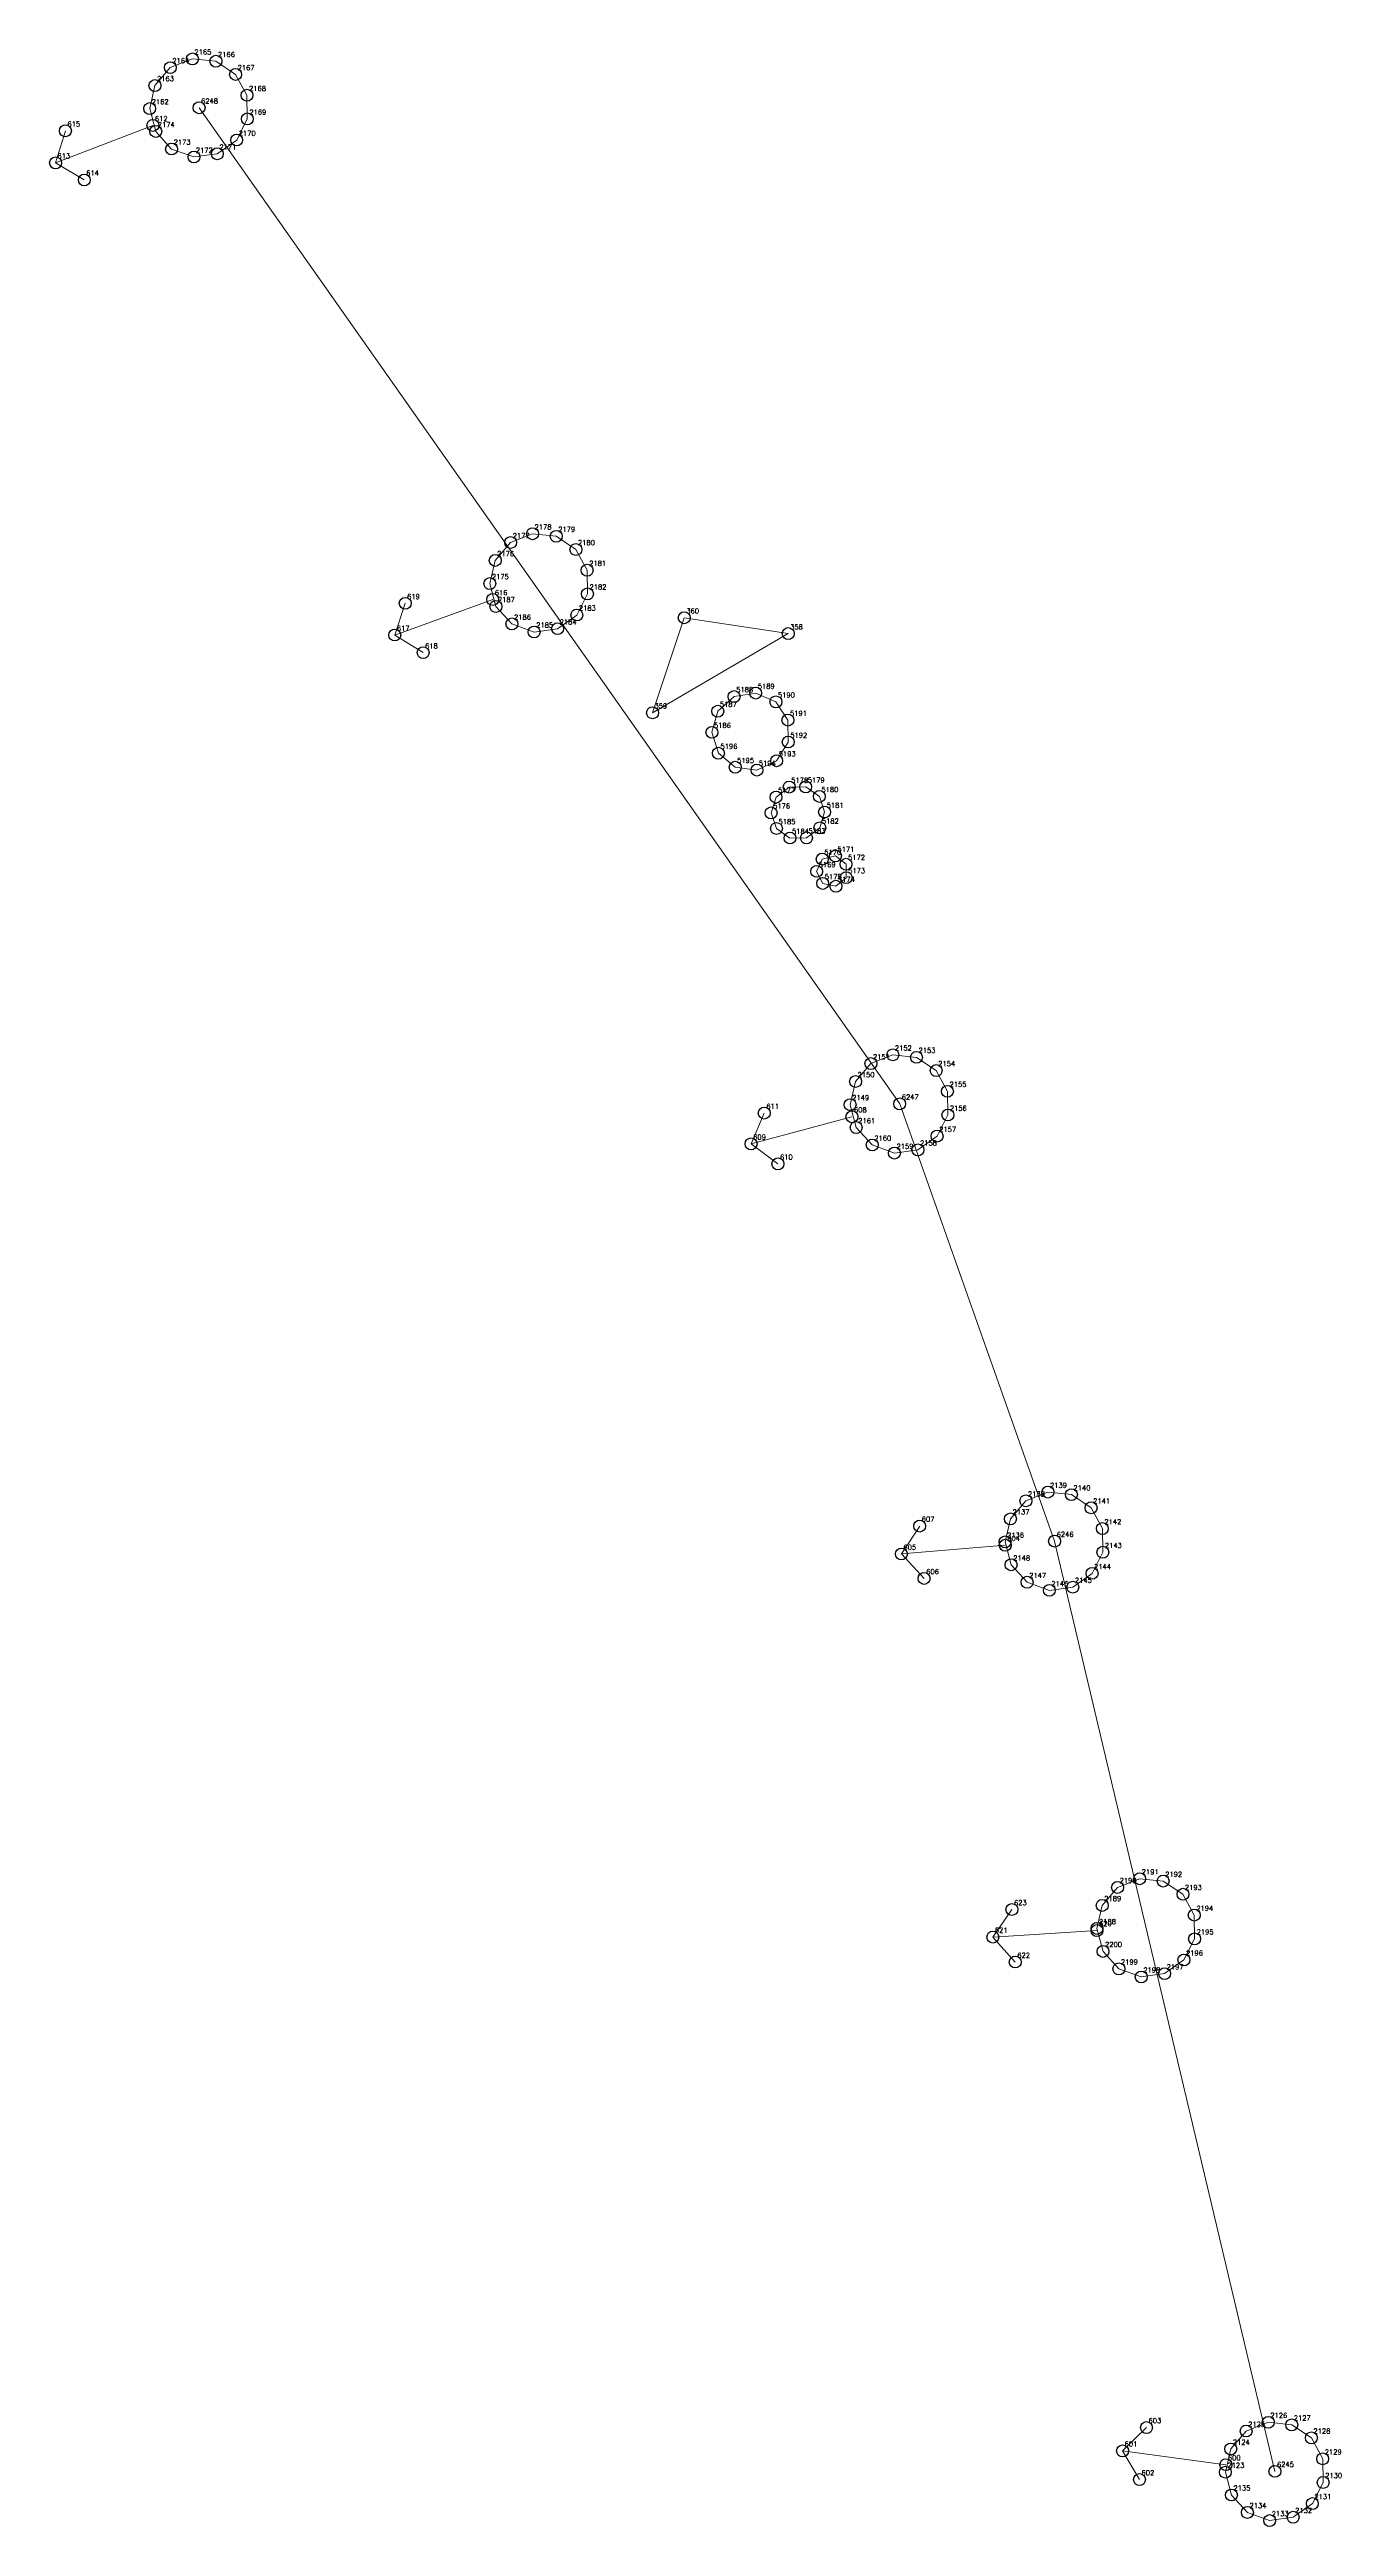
# Model space of a CAD drawing. Extents: x 1391501 to 1398271, y 354915 to 360782.
# Drawn here: x 1393156 to 1393237.4, y 358112.1 to 358268.2 of the extents above; entities that cross this region are included whole.
import ezdxf

# ---------------------------------------------------------------- set-up
doc = ezdxf.new("R2010")
doc.units = 0
doc.header["$PDMODE"] = 33
doc.header["$PDSIZE"] = 0.75
doc.layers.add('12 - ценные элементы визуального восприятия территории', color=7, linetype='Continuous')
doc.styles.get("Standard").update_dxf_attribs({"font": 'simplex.shx'})

msp = doc.modelspace()

# ---------------------------------------------------------------- linework, layer by layer
for p in [(1393164.97, 358267.59), (1393166.45, 358267.44), (1393162.61, 358265.91), (1393163.58, 358267.04), (1393167.69, 358266.61), (1393162.28, 358264.46), (1393168.41, 358265.3), (1393162.66, 358263.02), (1393167.76, 358262.48), (1393168.43, 358263.81), (1393163.66, 358261.91), (1393165.07, 358261.41), (1393166.54, 358261.61), (1393186.4, 358237.67), (1393187.89, 358237.51), (1393184.05, 358235.99), (1393185.02, 358237.12), (1393189.13, 358236.68), (1393183.71, 358234.53), (1393189.84, 358235.37), (1393184.09, 358233.09), (1393189.86, 358233.88), (1393185.1, 358231.99), (1393186.5, 358231.48), (1393187.98, 358231.69), (1393189.19, 358232.55), (1393199.1, 358227.41), (1393200.46, 358227.63), (1393201.73, 358227.08), (1393197.7, 358225.16), (1393198.07, 358226.49), (1393202.49, 358225.93), (1393198.11, 358223.84), (1393202.51, 358224.55), (1393199.17, 358222.96), (1393200.54, 358222.78), (1393201.78, 358223.37), (1393201.74, 358221.08), (1393202.57, 358221.71), (1393203.61, 358221.72), (1393204.47, 358221.12), (1393201.43, 358220.08), (1393201.77, 358219.1), (1393204.5, 358219.14), (1393204.8, 358220.14), (1393202.62, 358218.5), (1393203.66, 358218.51), (1393204.65, 358217.17), (1393205.48, 358217.37), (1393204.3, 358216.4), (1393204.68, 358215.64), (1393206.15, 358216.85), (1393206.16, 358216), (1393205.51, 358215.46), (1393209.1, 358204.84), (1393210.59, 358204.68), (1393206.75, 358203.16), (1393207.72, 358204.29), (1393211.83, 358203.85), (1393206.41, 358201.7), (1393212.54, 358202.54), (1393206.79, 358200.26), (1393212.57, 358201.05), (1393207.8, 358199.16), (1393209.2, 358198.65), (1393210.68, 358198.85), (1393211.89, 358199.72), (1393217.48, 358176.74), (1393218.87, 358177.29), (1393220.35, 358177.13), (1393216.51, 358175.6), (1393221.59, 358176.3), (1393216.17, 358174.15), (1393222.3, 358174.99), (1393222.33, 358173.5), (1393216.55, 358172.71), (1393221.65, 358172.17), (1393217.56, 358171.61), (1393218.96, 358171.1), (1393220.44, 358171.3), (1393223.26, 358152.38), (1393224.65, 358152.93), (1393226.13, 358152.78), (1393227.38, 358151.95), (1393222.29, 358151.25), (1393228.09, 358150.64), (1393221.96, 358149.8), (1393228.11, 358149.14), (1393222.34, 358148.35), (1393223.34, 358147.25), (1393226.22, 358146.95), (1393227.44, 358147.81), (1393224.75, 358146.74), (1393231.36, 358118.13), (1393232.75, 358118.68), (1393234.23, 358118.52), (1393235.47, 358117.7), (1393230.39, 358117), (1393236.18, 358116.38), (1393230.05, 358115.54), (1393236.21, 358114.89), (1393230.43, 358114.1), (1393231.44, 358113), (1393234.32, 358112.7), (1393235.53, 358113.56), (1393232.84, 358112.49)]:
    msp.add_point(p)
at = {"layer": '12 - ценные элементы визуального восприятия территории', "color": 7, "lineweight": 20}
for points in [[(1393162.28, 358264.46), (1393162.61, 358265.91), (1393163.58, 358267.04), (1393164.97, 358267.59), (1393166.45, 358267.44), (1393167.69, 358266.61), (1393168.41, 358265.3), (1393168.43, 358263.81), (1393167.76, 358262.48), (1393166.54, 358261.61), (1393165.07, 358261.41), (1393163.66, 358261.91), (1393162.66, 358263.02), (1393162.28, 358264.46)], [(1393162.28, 358264.46), (1393162.61, 358265.91), (1393163.58, 358267.04), (1393164.97, 358267.59), (1393166.45, 358267.44), (1393167.69, 358266.61), (1393168.41, 358265.3), (1393168.43, 358263.81), (1393167.76, 358262.48), (1393166.54, 358261.61), (1393165.07, 358261.41), (1393163.66, 358261.91), (1393162.66, 358263.02), (1393162.28, 358264.46)], [(1393183.71, 358234.53), (1393184.05, 358235.99), (1393185.02, 358237.12), (1393186.4, 358237.67), (1393187.89, 358237.51), (1393189.13, 358236.68), (1393189.84, 358235.37), (1393189.86, 358233.88), (1393189.19, 358232.55), (1393187.98, 358231.69), (1393186.5, 358231.48), (1393185.1, 358231.99), (1393184.09, 358233.09), (1393183.71, 358234.53)], [(1393183.71, 358234.53), (1393184.05, 358235.99), (1393185.02, 358237.12), (1393186.4, 358237.67), (1393187.89, 358237.51), (1393189.13, 358236.68), (1393189.84, 358235.37), (1393189.86, 358233.88), (1393189.19, 358232.55), (1393187.98, 358231.69), (1393186.5, 358231.48), (1393185.1, 358231.99), (1393184.09, 358233.09), (1393183.71, 358234.53)], [(1393197.7, 358225.16), (1393198.07, 358226.49), (1393199.1, 358227.41), (1393200.46, 358227.63), (1393201.73, 358227.08), (1393202.49, 358225.93), (1393202.51, 358224.55), (1393201.78, 358223.37), (1393200.54, 358222.78), (1393199.17, 358222.96), (1393198.11, 358223.84), (1393197.7, 358225.16)], [(1393201.43, 358220.08), (1393201.74, 358221.08), (1393202.57, 358221.71), (1393203.61, 358221.72), (1393204.47, 358221.12), (1393204.8, 358220.14), (1393204.5, 358219.14), (1393203.66, 358218.51), (1393202.62, 358218.5), (1393201.77, 358219.1), (1393201.43, 358220.08)], [(1393204.3, 358216.4), (1393204.65, 358217.17), (1393205.48, 358217.37), (1393206.15, 358216.85), (1393206.16, 358216), (1393205.51, 358215.46), (1393204.68, 358215.64), (1393204.3, 358216.4)], [(1393206.41, 358201.7), (1393206.75, 358203.16), (1393207.72, 358204.29), (1393209.1, 358204.84), (1393210.59, 358204.68), (1393211.83, 358203.85), (1393212.54, 358202.54), (1393212.57, 358201.05), (1393211.89, 358199.72), (1393210.68, 358198.85), (1393209.2, 358198.65), (1393207.8, 358199.16), (1393206.79, 358200.26), (1393206.41, 358201.7)], [(1393206.41, 358201.7), (1393206.75, 358203.16), (1393207.72, 358204.29), (1393209.1, 358204.84), (1393210.59, 358204.68), (1393211.83, 358203.85), (1393212.54, 358202.54), (1393212.57, 358201.05), (1393211.89, 358199.72), (1393210.68, 358198.85), (1393209.2, 358198.65), (1393207.8, 358199.16), (1393206.79, 358200.26), (1393206.41, 358201.7)], [(1393216.17, 358174.15), (1393216.51, 358175.6), (1393217.48, 358176.74), (1393218.87, 358177.29), (1393220.35, 358177.13), (1393221.59, 358176.3), (1393222.3, 358174.99), (1393222.33, 358173.5), (1393221.65, 358172.17), (1393220.44, 358171.3), (1393218.96, 358171.1), (1393217.56, 358171.61), (1393216.55, 358172.71), (1393216.17, 358174.15)], [(1393216.17, 358174.15), (1393216.51, 358175.6), (1393217.48, 358176.74), (1393218.87, 358177.29), (1393220.35, 358177.13), (1393221.59, 358176.3), (1393222.3, 358174.99), (1393222.33, 358173.5), (1393221.65, 358172.17), (1393220.44, 358171.3), (1393218.96, 358171.1), (1393217.56, 358171.61), (1393216.55, 358172.71), (1393216.17, 358174.15)], [(1393221.96, 358149.8), (1393222.29, 358151.25), (1393223.26, 358152.38), (1393224.65, 358152.93), (1393226.13, 358152.78), (1393227.38, 358151.95), (1393228.09, 358150.64), (1393228.11, 358149.14), (1393227.44, 358147.81), (1393226.22, 358146.95), (1393224.75, 358146.74), (1393223.34, 358147.25), (1393222.34, 358148.35), (1393221.96, 358149.8)], [(1393221.96, 358149.8), (1393222.29, 358151.25), (1393223.26, 358152.38), (1393224.65, 358152.93), (1393226.13, 358152.78), (1393227.38, 358151.95), (1393228.09, 358150.64), (1393228.11, 358149.14), (1393227.44, 358147.81), (1393226.22, 358146.95), (1393224.75, 358146.74), (1393223.34, 358147.25), (1393222.34, 358148.35), (1393221.96, 358149.8)], [(1393230.05, 358115.54), (1393230.39, 358117), (1393231.36, 358118.13), (1393232.75, 358118.68), (1393234.23, 358118.52), (1393235.47, 358117.7), (1393236.18, 358116.38), (1393236.21, 358114.89), (1393235.53, 358113.56), (1393234.32, 358112.7), (1393232.84, 358112.49), (1393231.44, 358113), (1393230.43, 358114.1), (1393230.05, 358115.54)], [(1393230.05, 358115.54), (1393230.39, 358117), (1393231.36, 358118.13), (1393232.75, 358118.68), (1393234.23, 358118.52), (1393235.47, 358117.7), (1393236.18, 358116.38), (1393236.21, 358114.89), (1393235.53, 358113.56), (1393234.32, 358112.7), (1393232.84, 358112.49), (1393231.44, 358113), (1393230.43, 358114.1), (1393230.05, 358115.54)]]:
    msp.add_lwpolyline(points, close=True, dxfattribs=at)
for points in [[(1393233.17, 358115.59), (1393219.29, 358174.2), (1393209.53, 358201.75), (1393165.39, 358264.51)], [(1393233.17, 358115.59), (1393219.29, 358174.2), (1393209.53, 358201.75), (1393165.39, 358264.51)], [(1393162.48, 358263.4), (1393156.35, 358261.04)], [(1393162.48, 358263.4), (1393156.35, 358261.04)], [(1393156.35, 358261.04), (1393156.97, 358263.06)], [(1393156.35, 358261.04), (1393156.97, 358263.06)], [(1393156.35, 358261.04), (1393158.16, 358259.96)], [(1393156.35, 358261.04), (1393158.16, 358259.96)], [(1393183.89, 358233.53), (1393177.72, 358231.29)], [(1393183.89, 358233.53), (1393177.72, 358231.29)], [(1393177.72, 358231.29), (1393178.38, 358233.29)], [(1393177.72, 358231.29), (1393178.38, 358233.29)], [(1393195.96, 358232.38), (1393193.96, 358226.39)], [(1393195.96, 358232.38), (1393202.51, 358231.38)], [(1393177.72, 358231.29), (1393179.51, 358230.18)], [(1393177.72, 358231.29), (1393179.51, 358230.18)], [(1393202.51, 358231.38), (1393193.96, 358226.39)], [(1393200.17, 358199.23), (1393201, 358201.17)], [(1393200.17, 358199.23), (1393201, 358201.17)], [(1393206.52, 358200.94), (1393200.17, 358199.23)], [(1393206.52, 358200.94), (1393200.17, 358199.23)], [(1393200.17, 358199.23), (1393201.86, 358197.97)], [(1393200.17, 358199.23), (1393201.86, 358197.97)], [(1393209.64, 358173.39), (1393210.79, 358175.15)], [(1393209.64, 358173.39), (1393210.79, 358175.15)], [(1393216.18, 358173.94), (1393209.64, 358173.39)], [(1393216.18, 358173.94), (1393209.64, 358173.39)], [(1393209.64, 358173.39), (1393211.07, 358171.85)], [(1393209.64, 358173.39), (1393211.07, 358171.85)], [(1393215.4, 358149.25), (1393216.6, 358150.99)], [(1393215.4, 358149.25), (1393216.6, 358150.99)], [(1393221.96, 358149.66), (1393215.4, 358149.25)], [(1393221.96, 358149.66), (1393215.4, 358149.25)], [(1393215.4, 358149.25), (1393216.81, 358147.68)], [(1393215.4, 358149.25), (1393216.81, 358147.68)], [(1393223.57, 358116.88), (1393225.08, 358118.35)], [(1393223.57, 358116.88), (1393225.08, 358118.35)], [(1393230.08, 358116.01), (1393223.57, 358116.88)], [(1393223.57, 358116.88), (1393224.64, 358115.07)], [(1393230.08, 358116.01), (1393223.57, 358116.88)], [(1393223.57, 358116.88), (1393224.64, 358115.07)]]:
    msp.add_lwpolyline(points, dxfattribs=at)
at = {"layer": '12 - ценные элементы визуального восприятия территории'}
for p in [(1393165.39, 358264.51), (1393156.97, 358263.06), (1393162.48, 358263.4), (1393156.35, 358261.04), (1393158.16, 358259.96), (1393178.38, 358233.29), (1393183.89, 358233.53), (1393177.72, 358231.29), (1393195.96, 358232.38), (1393202.51, 358231.38), (1393179.51, 358230.18), (1393193.96, 358226.39), (1393209.53, 358201.75), (1393201, 358201.17), (1393206.52, 358200.94), (1393200.17, 358199.23), (1393201.86, 358197.97), (1393210.79, 358175.15), (1393216.18, 358173.94), (1393219.29, 358174.2), (1393209.64, 358173.39), (1393211.07, 358171.85), (1393216.6, 358150.99), (1393215.4, 358149.25), (1393221.96, 358149.66), (1393216.81, 358147.68), (1393225.08, 358118.35), (1393223.57, 358116.88), (1393230.08, 358116.01), (1393224.64, 358115.07), (1393233.17, 358115.59)]:
    msp.add_point(p, dxfattribs=at)

# ---------------------------------------------------------------- texts
at = {"color": 7}
for s, p in [('2164', (1393163.71, 358267.32)), ('2165', (1393165.1, 358267.87)), ('2166', (1393166.58, 358267.71)), ('2163', (1393162.74, 358266.19)), ('2167', (1393167.82, 358266.88)), ('2162', (1393162.41, 358264.73)), ('2168', (1393168.54, 358265.57)), ('2169', (1393168.56, 358264.08)), ('2174', (1393162.79, 358263.29)), ('2170', (1393167.89, 358262.75)), ('2173', (1393163.79, 358262.19)), ('2172', (1393165.19, 358261.68)), ('2171', (1393166.67, 358261.88)), ('2178', (1393186.53, 358237.94)), ('2179', (1393188.02, 358237.79)), ('2176', (1393184.17, 358236.26)), ('2177', (1393185.15, 358237.39)), ('2180', (1393189.26, 358236.96)), ('2175', (1393183.84, 358234.81)), ('2181', (1393189.97, 358235.65)), ('2187', (1393184.22, 358233.37)), ('2183', (1393189.32, 358232.83)), ('2182', (1393189.99, 358234.16)), ('2186', (1393185.23, 358232.26)), ('2185', (1393186.63, 358231.76)), ('2184', (1393188.11, 358231.96)), ('5187', (1393198.2, 358226.77)), ('5188', (1393199.23, 358227.69)), ('5189', (1393200.59, 358227.91)), ('5190', (1393201.86, 358227.35)), ('5186', (1393197.83, 358225.44)), ('5191', (1393202.62, 358226.2)), ('5196', (1393198.24, 358224.12)), ('5193', (1393201.91, 358223.65)), ('5192', (1393202.64, 358224.82)), ('5195', (1393199.29, 358223.23)), ('5194', (1393200.66, 358223.05)), ('5178', (1393202.7, 358221.98)), ('5179', (1393203.74, 358222)), ('5176', (1393201.56, 358220.36)), ('5177', (1393201.87, 358221.36)), ('5180', (1393204.6, 358221.4)), ('5181', (1393204.93, 358220.41)), ('5185', (1393201.9, 358219.37)), ('5184', (1393202.75, 358218.77)), ('5183', (1393203.79, 358218.79)), ('5182', (1393204.63, 358219.41)), ('5170', (1393204.78, 358217.44)), ('5171', (1393205.61, 358217.64)), ('5169', (1393204.43, 358216.67)), ('5175', (1393204.81, 358215.91)), ('5174', (1393205.64, 358215.74)), ('5172', (1393206.28, 358217.12)), ('5173', (1393206.29, 358216.28)), ('2152', (1393209.23, 358205.11)), ('2153', (1393210.72, 358204.96)), ('2150', (1393206.88, 358203.43)), ('2151', (1393207.85, 358204.56)), ('2154', (1393211.96, 358204.13)), ('2149', (1393206.54, 358201.98)), ('2155', (1393212.67, 358202.82)), ('2161', (1393206.92, 358200.53)), ('2156', (1393212.69, 358201.32)), ('2160', (1393207.93, 358199.43)), ('2159', (1393209.33, 358198.92)), ('2158', (1393210.81, 358199.13)), ('2157', (1393212.02, 358199.99)), ('2138', (1393217.61, 358177.01)), ('2139', (1393219, 358177.56)), ('2140', (1393220.48, 358177.4)), ('2137', (1393216.64, 358175.88)), ('2141', (1393221.72, 358176.57)), ('2142', (1393222.43, 358175.26)), ('2136', (1393216.3, 358174.42)), ('2143', (1393222.46, 358173.77)), ('2148', (1393216.68, 358172.98)), ('2144', (1393221.78, 358172.44)), ('2147', (1393217.69, 358171.88)), ('2146', (1393219.09, 358171.37)), ('2145', (1393220.57, 358171.58)), ('2190', (1393223.39, 358152.66)), ('2191', (1393224.78, 358153.21)), ('2192', (1393226.26, 358153.05)), ('2193', (1393227.5, 358152.22)), ('2189', (1393222.42, 358151.52)), ('2194', (1393228.22, 358150.91)), ('2188', (1393222.09, 358150.07)), ('2200', (1393222.47, 358148.63)), ('2195', (1393228.24, 358149.42)), ('2199', (1393223.47, 358147.53)), ('2198', (1393224.88, 358147.02)), ('2197', (1393226.35, 358147.22)), ('2196', (1393227.57, 358148.09)), ('2126', (1393232.88, 358118.96)), ('2125', (1393231.49, 358118.4)), ('2127', (1393234.36, 358118.8)), ('2128', (1393235.6, 358117.97)), ('2123', (1393230.18, 358115.82)), ('2124', (1393230.52, 358117.27)), ('2129', (1393236.31, 358116.66)), ('2135', (1393230.56, 358114.38)), ('2130', (1393236.34, 358115.17)), ('2134', (1393231.57, 358113.28)), ('2133', (1393232.97, 358112.77)), ('2132', (1393234.45, 358112.97)), ('2131', (1393235.66, 358113.84))]:
    msp.add_text(s, height=0.311, dxfattribs=at).set_placement(p)
at = {"layer": '12 - ценные элементы визуального восприятия территории', "color": 7}
for s, p in [('6248', (1393165.52, 358264.78)), ('615', (1393157.1, 358263.33)), ('612', (1393162.61, 358263.67)), ('613', (1393156.47, 358261.32)), ('614', (1393158.28, 358260.24)), ('619', (1393178.5, 358233.56)), ('616', (1393184.02, 358233.8)), ('617', (1393177.85, 358231.56)), ('360', (1393196.09, 358232.65)), ('358', (1393202.63, 358231.65)), ('618', (1393179.63, 358230.45)), ('359', (1393194.08, 358226.67)), ('6247', (1393209.66, 358202.02)), ('611', (1393201.13, 358201.44)), ('608', (1393206.65, 358201.22)), ('609', (1393200.3, 358199.5)), ('610', (1393201.99, 358198.24)), ('607', (1393210.92, 358175.43)), ('605', (1393209.77, 358173.66)), ('604', (1393216.31, 358174.22)), ('6246', (1393219.42, 358174.47)), ('606', (1393211.2, 358172.12)), ('623', (1393216.73, 358151.26)), ('621', (1393215.53, 358149.53)), ('620', (1393222.09, 358149.94)), ('622', (1393216.94, 358147.95)), ('603', (1393225.21, 358118.63)), ('601', (1393223.7, 358117.16)), ('600', (1393230.21, 358116.29)), ('6245', (1393233.3, 358115.87)), ('602', (1393224.77, 358115.34))]:
    msp.add_text(s, height=0.311, dxfattribs=at).set_placement(p)

doc.saveas('drawing.dxf')
